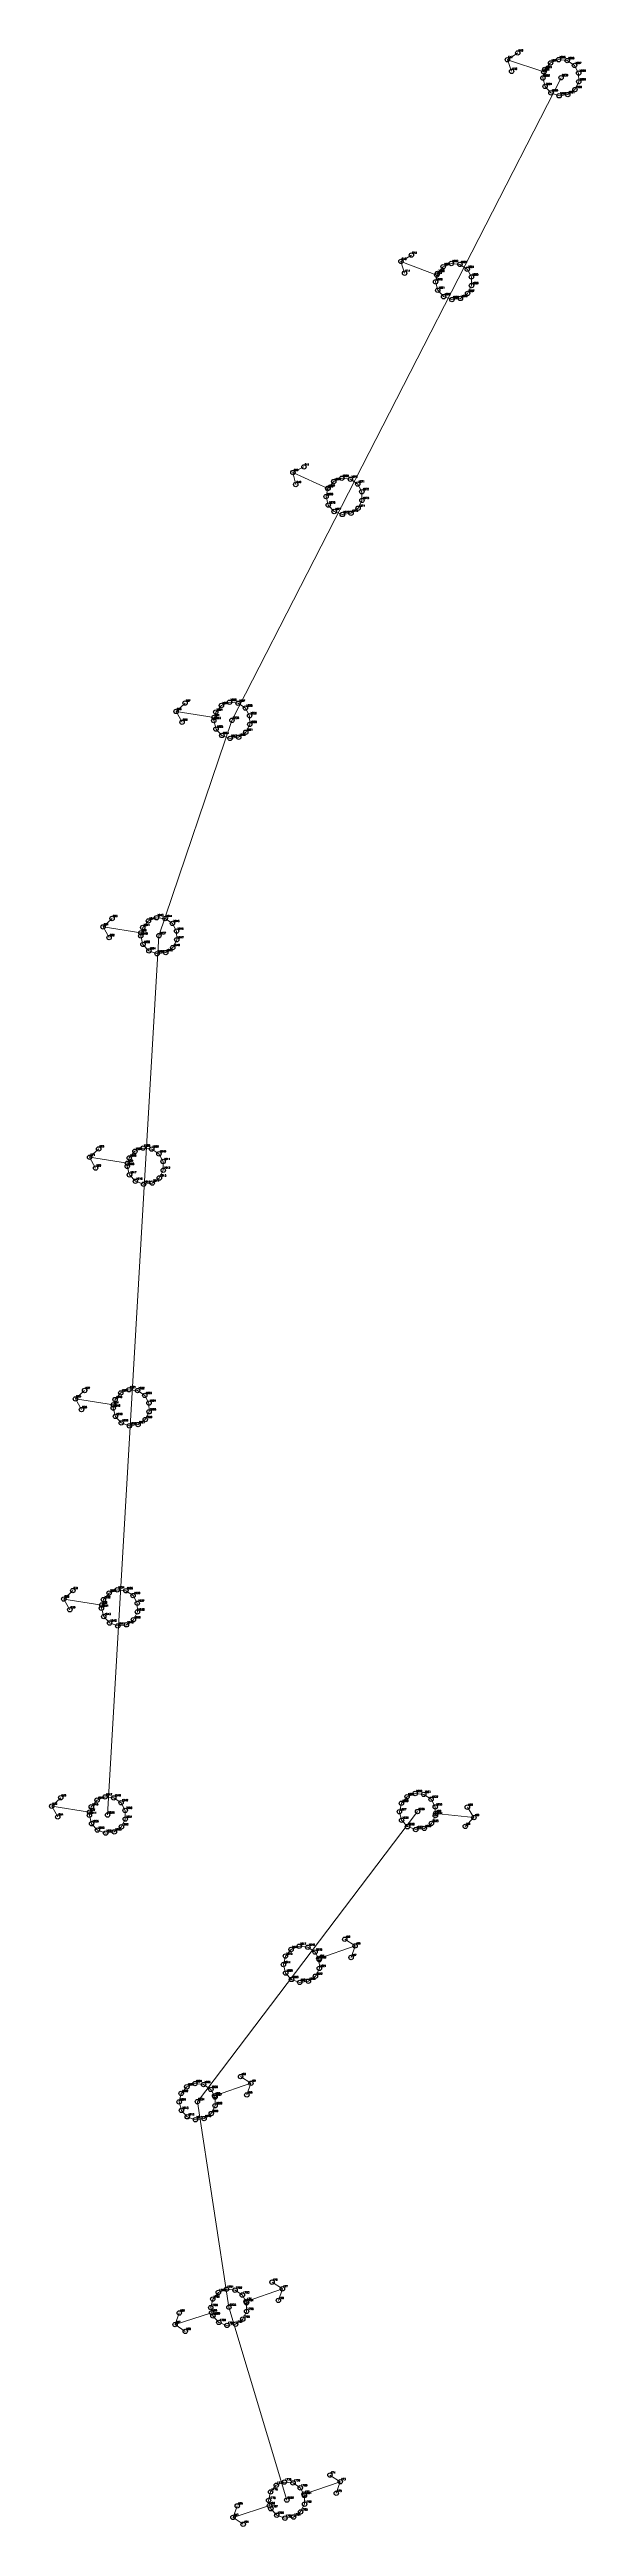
# Model space of a CAD drawing. Extents: x 1391501 to 1398271, y 354915 to 360782.
# Drawn here: x 1393064.1 to 1393155.9, y 357525.1 to 357949.3 of the extents above; entities that cross this region are included whole.
import ezdxf

# ---------------------------------------------------------------- set-up
doc = ezdxf.new("R2010")
doc.units = 0
doc.header["$PDMODE"] = 33
doc.header["$PDSIZE"] = 0.75
doc.layers.add('12 - ценные элементы визуального восприятия территории', color=7, linetype='Continuous')
doc.styles.get("Standard").update_dxf_attribs({"font": 'simplex.shx'})

msp = doc.modelspace()

# ---------------------------------------------------------------- linework, layer by layer
for p in [(1393148.62, 357944.4), (1393148.95, 357945.85), (1393149.93, 357946.98), (1393151.31, 357947.54), (1393152.8, 357947.38), (1393154.04, 357946.55), (1393154.75, 357945.24), (1393149, 357942.96), (1393150, 357941.86), (1393151.41, 357941.35), (1393152.89, 357941.55), (1393154.1, 357942.42), (1393154.77, 357943.75), (1393130.57, 357910.94), (1393131.54, 357912.08), (1393132.93, 357912.63), (1393134.41, 357912.47), (1393135.66, 357911.64), (1393130.24, 357909.49), (1393130.62, 357908.05), (1393131.62, 357906.95), (1393133.03, 357906.44), (1393134.5, 357906.64), (1393135.72, 357907.51), (1393136.37, 357910.33), (1393136.39, 357908.84), (1393111.48, 357872.7), (1393111.81, 357874.16), (1393112.79, 357875.29), (1393114.17, 357875.84), (1393115.66, 357875.68), (1393116.9, 357874.85), (1393117.61, 357873.54), (1393111.86, 357871.26), (1393112.87, 357870.16), (1393114.27, 357869.65), (1393115.75, 357869.85), (1393116.96, 357870.72), (1393117.63, 357872.05), (1393092.25, 357834.34), (1393092.58, 357835.8), (1393093.55, 357836.93), (1393094.94, 357837.48), (1393096.42, 357837.32), (1393097.67, 357836.49), (1393098.38, 357835.18), (1393092.63, 357832.9), (1393093.63, 357831.8), (1393095.04, 357831.29), (1393096.51, 357831.49), (1393097.73, 357832.36), (1393098.4, 357833.69), (1393082.44, 357800.59), (1393083.92, 357800.44), (1393079.74, 357797.46), (1393080.08, 357798.91), (1393080.12, 357796.01), (1393081.05, 357800.04), (1393085.16, 357799.61), (1393085.87, 357798.3), (1393085.9, 357796.81), (1393081.13, 357794.91), (1393082.53, 357794.41), (1393084.01, 357794.61), (1393085.22, 357795.47), (1393077.43, 357758), (1393077.77, 357759.45), (1393078.74, 357760.58), (1393080.13, 357761.13), (1393081.61, 357760.97), (1393082.85, 357760.15), (1393083.57, 357758.84), (1393077.81, 357756.55), (1393078.82, 357755.45), (1393080.22, 357754.94), (1393081.7, 357755.15), (1393082.92, 357756.01), (1393083.59, 357757.34), (1393077.71, 357719.75), (1393079.19, 357719.6), (1393075.02, 357716.62), (1393075.35, 357718.07), (1393076.32, 357719.2), (1393080.43, 357718.77), (1393081.15, 357717.46), (1393081.17, 357715.97), (1393075.4, 357715.18), (1393076.4, 357714.07), (1393077.8, 357713.57), (1393079.28, 357713.77), (1393080.5, 357714.64), (1393073.01, 357682.34), (1393073.35, 357683.8), (1393074.32, 357684.93), (1393075.71, 357685.48), (1393077.19, 357685.32), (1393078.43, 357684.49), (1393079.14, 357683.18), (1393079.17, 357681.69), (1393073.39, 357680.9), (1393074.4, 357679.8), (1393075.8, 357679.29), (1393077.28, 357679.49), (1393078.49, 357680.36), (1393071.27, 357648.32), (1393072.25, 357649.46), (1393073.63, 357650.01), (1393075.12, 357649.85), (1393076.36, 357649.02), (1393077.07, 357647.71), (1393124.05, 357647.47), (1393124.38, 357648.92), (1393125.35, 357650.05), (1393126.74, 357650.6), (1393128.22, 357650.45), (1393129.46, 357649.62), (1393130.18, 357648.31), (1393070.94, 357646.87), (1393071.32, 357645.43), (1393072.32, 357644.33), (1393073.73, 357643.82), (1393075.21, 357644.02), (1393076.42, 357644.89), (1393077.09, 357646.22), (1393124.42, 357646.02), (1393125.43, 357644.92), (1393126.83, 357644.41), (1393128.31, 357644.62), (1393129.53, 357645.48), (1393130.2, 357646.81), (1393104.51, 357622.75), (1393105.49, 357623.88), (1393106.87, 357624.43), (1393108.36, 357624.27), (1393109.6, 357623.45), (1393110.31, 357622.14), (1393104.18, 357621.3), (1393104.56, 357619.85), (1393105.56, 357618.75), (1393106.97, 357618.24), (1393108.45, 357618.45), (1393109.66, 357619.31), (1393110.33, 357620.64), (1393089.02, 357600.91), (1393086.32, 357597.77), (1393086.66, 357599.23), (1393087.63, 357600.36), (1393090.5, 357600.75), (1393091.74, 357599.92), (1393092.46, 357598.61), (1393092.48, 357597.12), (1393086.7, 357596.33), (1393087.71, 357595.23), (1393089.11, 357594.72), (1393090.59, 357594.92), (1393091.81, 357595.79), (1393092.06, 357564.02), (1393093.03, 357565.15), (1393094.41, 357565.7), (1393095.9, 357565.54), (1393097.14, 357564.71), (1393097.85, 357563.4), (1393091.72, 357562.56), (1393092.1, 357561.12), (1393093.11, 357560.02), (1393094.51, 357559.51), (1393095.99, 357559.72), (1393097.2, 357560.58), (1393097.87, 357561.91), (1393101.64, 357529.54), (1393101.98, 357530.99), (1393102.95, 357532.12), (1393104.34, 357532.68), (1393105.82, 357532.52), (1393107.06, 357531.69), (1393107.77, 357530.38), (1393107.8, 357528.89), (1393102.02, 357528.1), (1393103.03, 357527), (1393104.43, 357526.49), (1393105.91, 357526.69), (1393107.12, 357527.56)]:
    msp.add_point(p)
at = {"layer": '12 - ценные элементы визуального восприятия территории', "color": 7, "lineweight": 20}
for points in [[(1393142.55, 357947.53), (1393144.31, 357948.69)], [(1393142.55, 357947.53), (1393144.31, 357948.69)], [(1393148.78, 357945.44), (1393142.55, 357947.53)], [(1393142.55, 357947.53), (1393143.26, 357945.54)], [(1393148.78, 357945.44), (1393142.55, 357947.53)], [(1393142.55, 357947.53), (1393143.26, 357945.54)], [(1393074.06, 357646.92), (1393082.86, 357797.51), (1393095.36, 357834.39), (1393151.74, 357944.45)], [(1393074.06, 357646.92), (1393082.86, 357797.51), (1393095.36, 357834.39), (1393151.74, 357944.45)], [(1393124.3, 357912.98), (1393126.1, 357914.07)], [(1393124.3, 357912.98), (1393126.1, 357914.07)], [(1393130.44, 357910.65), (1393124.3, 357912.98)], [(1393124.3, 357912.98), (1393124.93, 357910.97)], [(1393130.44, 357910.65), (1393124.3, 357912.98)], [(1393124.3, 357912.98), (1393124.93, 357910.97)], [(1393105.81, 357876.83), (1393107.69, 357877.79)], [(1393105.81, 357876.83), (1393107.69, 357877.79)], [(1393111.77, 357874.07), (1393105.81, 357876.83)], [(1393105.81, 357876.83), (1393106.29, 357874.78)], [(1393111.77, 357874.07), (1393105.81, 357876.83)], [(1393105.81, 357876.83), (1393106.29, 357874.78)], [(1393085.8, 357835.91), (1393087.34, 357837.34)], [(1393085.8, 357835.91), (1393087.34, 357837.34)], [(1393092.29, 357834.88), (1393085.8, 357835.91)], [(1393085.8, 357835.91), (1393086.82, 357834.07)], [(1393092.29, 357834.88), (1393085.8, 357835.91)], [(1393085.8, 357835.91), (1393086.82, 357834.07)], [(1393073.29, 357799.02), (1393074.83, 357800.45)], [(1393073.29, 357799.02), (1393074.83, 357800.45)], [(1393079.78, 357798), (1393073.29, 357799.02)], [(1393073.29, 357799.02), (1393074.32, 357797.18)], [(1393079.78, 357798), (1393073.29, 357799.02)], [(1393073.29, 357799.02), (1393074.32, 357797.18)], [(1393070.98, 357759.56), (1393072.53, 357760.99)], [(1393070.98, 357759.56), (1393072.53, 357760.99)], [(1393077.47, 357758.54), (1393070.98, 357759.56)], [(1393070.98, 357759.56), (1393072.01, 357757.72)], [(1393077.47, 357758.54), (1393070.98, 357759.56)], [(1393070.98, 357759.56), (1393072.01, 357757.72)], [(1393068.56, 357718.18), (1393070.11, 357719.62)], [(1393068.56, 357718.18), (1393070.11, 357719.62)], [(1393075.06, 357717.16), (1393068.56, 357718.18)], [(1393068.56, 357718.18), (1393069.59, 357716.34)], [(1393075.06, 357717.16), (1393068.56, 357718.18)], [(1393068.56, 357718.18), (1393069.59, 357716.34)], [(1393066.56, 357683.9), (1393068.1, 357685.34)], [(1393066.56, 357683.9), (1393068.1, 357685.34)], [(1393073.05, 357682.88), (1393066.56, 357683.9)], [(1393066.56, 357683.9), (1393067.59, 357682.07)], [(1393073.05, 357682.88), (1393066.56, 357683.9)], [(1393066.56, 357683.9), (1393067.59, 357682.07)], [(1393064.49, 357648.43), (1393066.03, 357649.87)], [(1393064.49, 357648.43), (1393066.03, 357649.87)], [(1393070.98, 357647.41), (1393064.49, 357648.43)], [(1393064.49, 357648.43), (1393065.52, 357646.59)], [(1393070.98, 357647.41), (1393064.49, 357648.43)], [(1393064.49, 357648.43), (1393065.52, 357646.59)], [(1393136.79, 357646.47), (1393135.68, 357648.26)], [(1393136.79, 357646.47), (1393135.68, 357648.26)], [(1393104.76, 357529.59), (1393094.84, 357562.61), (1393089.44, 357597.82), (1393127.16, 357647.51)], [(1393104.76, 357529.59), (1393094.84, 357562.61), (1393089.44, 357597.82), (1393127.16, 357647.51)], [(1393130.26, 357647.17), (1393136.79, 357646.47)], [(1393130.26, 357647.17), (1393136.79, 357646.47)], [(1393136.79, 357646.47), (1393135.32, 357644.96)], [(1393136.79, 357646.47), (1393135.32, 357644.96)], [(1393110.24, 357622.35), (1393116.46, 357624.5)], [(1393110.24, 357622.35), (1393116.46, 357624.5)], [(1393116.46, 357624.5), (1393114.68, 357625.64)], [(1393116.46, 357624.5), (1393114.68, 357625.64)], [(1393116.46, 357624.5), (1393115.77, 357622.51)], [(1393116.46, 357624.5), (1393115.77, 357622.51)], [(1393098.6, 357600.98), (1393096.83, 357602.12)], [(1393098.6, 357600.98), (1393096.83, 357602.12)], [(1393092.39, 357598.83), (1393098.6, 357600.98)], [(1393092.39, 357598.83), (1393098.6, 357600.98)], [(1393098.6, 357600.98), (1393097.91, 357598.98)], [(1393098.6, 357600.98), (1393097.91, 357598.98)], [(1393097.79, 357563.62), (1393104, 357565.77)], [(1393097.79, 357563.62), (1393104, 357565.77)], [(1393104, 357565.77), (1393102.23, 357566.91)], [(1393104, 357565.77), (1393102.23, 357566.91)], [(1393104, 357565.77), (1393103.31, 357563.78)], [(1393104, 357565.77), (1393103.31, 357563.78)], [(1393091.87, 357561.67), (1393085.61, 357559.65)], [(1393091.87, 357561.67), (1393085.61, 357559.65)], [(1393085.61, 357559.65), (1393086.34, 357561.63)], [(1393085.61, 357559.65), (1393086.34, 357561.63)], [(1393085.61, 357559.65), (1393087.36, 357558.47)], [(1393085.61, 357559.65), (1393087.36, 357558.47)], [(1393113.92, 357532.74), (1393112.15, 357533.88)], [(1393113.92, 357532.74), (1393112.15, 357533.88)], [(1393107.71, 357530.6), (1393113.92, 357532.74)], [(1393107.71, 357530.6), (1393113.92, 357532.74)], [(1393113.92, 357532.74), (1393113.23, 357530.75)], [(1393113.92, 357532.74), (1393113.23, 357530.75)], [(1393101.79, 357528.64), (1393095.54, 357526.62)], [(1393101.79, 357528.64), (1393095.54, 357526.62)], [(1393095.54, 357526.62), (1393096.27, 357528.6)], [(1393095.54, 357526.62), (1393096.27, 357528.6)], [(1393095.54, 357526.62), (1393097.28, 357525.45)], [(1393095.54, 357526.62), (1393097.28, 357525.45)]]:
    msp.add_lwpolyline(points, dxfattribs=at)
for points in [[(1393148.62, 357944.4), (1393148.95, 357945.85), (1393149.93, 357946.98), (1393151.31, 357947.54), (1393152.8, 357947.38), (1393154.04, 357946.55), (1393154.75, 357945.24), (1393154.77, 357943.75), (1393154.1, 357942.42), (1393152.89, 357941.55), (1393151.41, 357941.35), (1393150, 357941.86), (1393149, 357942.96), (1393148.62, 357944.4)], [(1393148.62, 357944.4), (1393148.95, 357945.85), (1393149.93, 357946.98), (1393151.31, 357947.54), (1393152.8, 357947.38), (1393154.04, 357946.55), (1393154.75, 357945.24), (1393154.77, 357943.75), (1393154.1, 357942.42), (1393152.89, 357941.55), (1393151.41, 357941.35), (1393150, 357941.86), (1393149, 357942.96), (1393148.62, 357944.4)], [(1393130.24, 357909.49), (1393130.57, 357910.94), (1393131.54, 357912.08), (1393132.93, 357912.63), (1393134.41, 357912.47), (1393135.66, 357911.64), (1393136.37, 357910.33), (1393136.39, 357908.84), (1393135.72, 357907.51), (1393134.5, 357906.64), (1393133.03, 357906.44), (1393131.62, 357906.95), (1393130.62, 357908.05), (1393130.24, 357909.49)], [(1393130.24, 357909.49), (1393130.57, 357910.94), (1393131.54, 357912.08), (1393132.93, 357912.63), (1393134.41, 357912.47), (1393135.66, 357911.64), (1393136.37, 357910.33), (1393136.39, 357908.84), (1393135.72, 357907.51), (1393134.5, 357906.64), (1393133.03, 357906.44), (1393131.62, 357906.95), (1393130.62, 357908.05), (1393130.24, 357909.49)], [(1393111.48, 357872.7), (1393111.81, 357874.16), (1393112.79, 357875.29), (1393114.17, 357875.84), (1393115.66, 357875.68), (1393116.9, 357874.85), (1393117.61, 357873.54), (1393117.63, 357872.05), (1393116.96, 357870.72), (1393115.75, 357869.85), (1393114.27, 357869.65), (1393112.87, 357870.16), (1393111.86, 357871.26), (1393111.48, 357872.7)], [(1393111.48, 357872.7), (1393111.81, 357874.16), (1393112.79, 357875.29), (1393114.17, 357875.84), (1393115.66, 357875.68), (1393116.9, 357874.85), (1393117.61, 357873.54), (1393117.63, 357872.05), (1393116.96, 357870.72), (1393115.75, 357869.85), (1393114.27, 357869.65), (1393112.87, 357870.16), (1393111.86, 357871.26), (1393111.48, 357872.7)], [(1393092.25, 357834.34), (1393092.58, 357835.8), (1393093.55, 357836.93), (1393094.94, 357837.48), (1393096.42, 357837.32), (1393097.67, 357836.49), (1393098.38, 357835.18), (1393098.4, 357833.69), (1393097.73, 357832.36), (1393096.51, 357831.49), (1393095.04, 357831.29), (1393093.63, 357831.8), (1393092.63, 357832.9), (1393092.25, 357834.34)], [(1393092.25, 357834.34), (1393092.58, 357835.8), (1393093.55, 357836.93), (1393094.94, 357837.48), (1393096.42, 357837.32), (1393097.67, 357836.49), (1393098.38, 357835.18), (1393098.4, 357833.69), (1393097.73, 357832.36), (1393096.51, 357831.49), (1393095.04, 357831.29), (1393093.63, 357831.8), (1393092.63, 357832.9), (1393092.25, 357834.34)], [(1393079.74, 357797.46), (1393080.08, 357798.91), (1393081.05, 357800.04), (1393082.44, 357800.59), (1393083.92, 357800.44), (1393085.16, 357799.61), (1393085.87, 357798.3), (1393085.9, 357796.81), (1393085.22, 357795.47), (1393084.01, 357794.61), (1393082.53, 357794.41), (1393081.13, 357794.91), (1393080.12, 357796.01), (1393079.74, 357797.46)], [(1393079.74, 357797.46), (1393080.08, 357798.91), (1393081.05, 357800.04), (1393082.44, 357800.59), (1393083.92, 357800.44), (1393085.16, 357799.61), (1393085.87, 357798.3), (1393085.9, 357796.81), (1393085.22, 357795.47), (1393084.01, 357794.61), (1393082.53, 357794.41), (1393081.13, 357794.91), (1393080.12, 357796.01), (1393079.74, 357797.46)], [(1393077.43, 357758), (1393077.77, 357759.45), (1393078.74, 357760.58), (1393080.13, 357761.13), (1393081.61, 357760.97), (1393082.85, 357760.15), (1393083.57, 357758.84), (1393083.59, 357757.34), (1393082.92, 357756.01), (1393081.7, 357755.15), (1393080.22, 357754.94), (1393078.82, 357755.45), (1393077.81, 357756.55), (1393077.43, 357758)], [(1393077.43, 357758), (1393077.77, 357759.45), (1393078.74, 357760.58), (1393080.13, 357761.13), (1393081.61, 357760.97), (1393082.85, 357760.15), (1393083.57, 357758.84), (1393083.59, 357757.34), (1393082.92, 357756.01), (1393081.7, 357755.15), (1393080.22, 357754.94), (1393078.82, 357755.45), (1393077.81, 357756.55), (1393077.43, 357758)], [(1393075.02, 357716.62), (1393075.35, 357718.07), (1393076.32, 357719.2), (1393077.71, 357719.75), (1393079.19, 357719.6), (1393080.43, 357718.77), (1393081.15, 357717.46), (1393081.17, 357715.97), (1393080.5, 357714.64), (1393079.28, 357713.77), (1393077.8, 357713.57), (1393076.4, 357714.07), (1393075.4, 357715.18), (1393075.02, 357716.62)], [(1393075.02, 357716.62), (1393075.35, 357718.07), (1393076.32, 357719.2), (1393077.71, 357719.75), (1393079.19, 357719.6), (1393080.43, 357718.77), (1393081.15, 357717.46), (1393081.17, 357715.97), (1393080.5, 357714.64), (1393079.28, 357713.77), (1393077.8, 357713.57), (1393076.4, 357714.07), (1393075.4, 357715.18), (1393075.02, 357716.62)], [(1393073.01, 357682.34), (1393073.35, 357683.8), (1393074.32, 357684.93), (1393075.71, 357685.48), (1393077.19, 357685.32), (1393078.43, 357684.49), (1393079.14, 357683.18), (1393079.17, 357681.69), (1393078.49, 357680.36), (1393077.28, 357679.49), (1393075.8, 357679.29), (1393074.4, 357679.8), (1393073.39, 357680.9), (1393073.01, 357682.34)], [(1393073.01, 357682.34), (1393073.35, 357683.8), (1393074.32, 357684.93), (1393075.71, 357685.48), (1393077.19, 357685.32), (1393078.43, 357684.49), (1393079.14, 357683.18), (1393079.17, 357681.69), (1393078.49, 357680.36), (1393077.28, 357679.49), (1393075.8, 357679.29), (1393074.4, 357679.8), (1393073.39, 357680.9), (1393073.01, 357682.34)], [(1393070.94, 357646.87), (1393071.27, 357648.32), (1393072.25, 357649.46), (1393073.63, 357650.01), (1393075.12, 357649.85), (1393076.36, 357649.02), (1393077.07, 357647.71), (1393077.09, 357646.22), (1393076.42, 357644.89), (1393075.21, 357644.02), (1393073.73, 357643.82), (1393072.32, 357644.33), (1393071.32, 357645.43), (1393070.94, 357646.87)], [(1393070.94, 357646.87), (1393071.27, 357648.32), (1393072.25, 357649.46), (1393073.63, 357650.01), (1393075.12, 357649.85), (1393076.36, 357649.02), (1393077.07, 357647.71), (1393077.09, 357646.22), (1393076.42, 357644.89), (1393075.21, 357644.02), (1393073.73, 357643.82), (1393072.32, 357644.33), (1393071.32, 357645.43), (1393070.94, 357646.87)], [(1393124.05, 357647.47), (1393124.38, 357648.92), (1393125.35, 357650.05), (1393126.74, 357650.6), (1393128.22, 357650.45), (1393129.46, 357649.62), (1393130.18, 357648.31), (1393130.2, 357646.81), (1393129.53, 357645.48), (1393128.31, 357644.62), (1393126.83, 357644.41), (1393125.43, 357644.92), (1393124.42, 357646.02), (1393124.05, 357647.47)], [(1393124.05, 357647.47), (1393124.38, 357648.92), (1393125.35, 357650.05), (1393126.74, 357650.6), (1393128.22, 357650.45), (1393129.46, 357649.62), (1393130.18, 357648.31), (1393130.2, 357646.81), (1393129.53, 357645.48), (1393128.31, 357644.62), (1393126.83, 357644.41), (1393125.43, 357644.92), (1393124.42, 357646.02), (1393124.05, 357647.47)], [(1393104.18, 357621.3), (1393104.51, 357622.75), (1393105.49, 357623.88), (1393106.87, 357624.43), (1393108.36, 357624.27), (1393109.6, 357623.45), (1393110.31, 357622.14), (1393110.33, 357620.64), (1393109.66, 357619.31), (1393108.45, 357618.45), (1393106.97, 357618.24), (1393105.56, 357618.75), (1393104.56, 357619.85), (1393104.18, 357621.3)], [(1393104.18, 357621.3), (1393104.51, 357622.75), (1393105.49, 357623.88), (1393106.87, 357624.43), (1393108.36, 357624.27), (1393109.6, 357623.45), (1393110.31, 357622.14), (1393110.33, 357620.64), (1393109.66, 357619.31), (1393108.45, 357618.45), (1393106.97, 357618.24), (1393105.56, 357618.75), (1393104.56, 357619.85), (1393104.18, 357621.3)], [(1393086.32, 357597.77), (1393086.66, 357599.23), (1393087.63, 357600.36), (1393089.02, 357600.91), (1393090.5, 357600.75), (1393091.74, 357599.92), (1393092.46, 357598.61), (1393092.48, 357597.12), (1393091.81, 357595.79), (1393090.59, 357594.92), (1393089.11, 357594.72), (1393087.71, 357595.23), (1393086.7, 357596.33), (1393086.32, 357597.77)], [(1393086.32, 357597.77), (1393086.66, 357599.23), (1393087.63, 357600.36), (1393089.02, 357600.91), (1393090.5, 357600.75), (1393091.74, 357599.92), (1393092.46, 357598.61), (1393092.48, 357597.12), (1393091.81, 357595.79), (1393090.59, 357594.92), (1393089.11, 357594.72), (1393087.71, 357595.23), (1393086.7, 357596.33), (1393086.32, 357597.77)], [(1393091.72, 357562.56), (1393092.06, 357564.02), (1393093.03, 357565.15), (1393094.41, 357565.7), (1393095.9, 357565.54), (1393097.14, 357564.71), (1393097.85, 357563.4), (1393097.87, 357561.91), (1393097.2, 357560.58), (1393095.99, 357559.72), (1393094.51, 357559.51), (1393093.11, 357560.02), (1393092.1, 357561.12), (1393091.72, 357562.56)], [(1393091.72, 357562.56), (1393092.06, 357564.02), (1393093.03, 357565.15), (1393094.41, 357565.7), (1393095.9, 357565.54), (1393097.14, 357564.71), (1393097.85, 357563.4), (1393097.87, 357561.91), (1393097.2, 357560.58), (1393095.99, 357559.72), (1393094.51, 357559.51), (1393093.11, 357560.02), (1393092.1, 357561.12), (1393091.72, 357562.56)], [(1393091.72, 357562.56), (1393092.06, 357564.02), (1393093.03, 357565.15), (1393094.41, 357565.7), (1393095.9, 357565.54), (1393097.14, 357564.71), (1393097.85, 357563.4), (1393097.87, 357561.91), (1393097.2, 357560.58), (1393095.99, 357559.72), (1393094.51, 357559.51), (1393093.11, 357560.02), (1393092.1, 357561.12), (1393091.72, 357562.56)], [(1393091.72, 357562.56), (1393092.06, 357564.02), (1393093.03, 357565.15), (1393094.41, 357565.7), (1393095.9, 357565.54), (1393097.14, 357564.71), (1393097.85, 357563.4), (1393097.87, 357561.91), (1393097.2, 357560.58), (1393095.99, 357559.72), (1393094.51, 357559.51), (1393093.11, 357560.02), (1393092.1, 357561.12), (1393091.72, 357562.56)], [(1393101.64, 357529.54), (1393101.98, 357530.99), (1393102.95, 357532.12), (1393104.34, 357532.68), (1393105.82, 357532.52), (1393107.06, 357531.69), (1393107.77, 357530.38), (1393107.8, 357528.89), (1393107.12, 357527.56), (1393105.91, 357526.69), (1393104.43, 357526.49), (1393103.03, 357527), (1393102.02, 357528.1), (1393101.64, 357529.54)], [(1393101.64, 357529.54), (1393101.98, 357530.99), (1393102.95, 357532.12), (1393104.34, 357532.68), (1393105.82, 357532.52), (1393107.06, 357531.69), (1393107.77, 357530.38), (1393107.8, 357528.89), (1393107.12, 357527.56), (1393105.91, 357526.69), (1393104.43, 357526.49), (1393103.03, 357527), (1393102.02, 357528.1), (1393101.64, 357529.54)], [(1393101.64, 357529.54), (1393101.98, 357530.99), (1393102.95, 357532.12), (1393104.34, 357532.68), (1393105.82, 357532.52), (1393107.06, 357531.69), (1393107.77, 357530.38), (1393107.8, 357528.89), (1393107.12, 357527.56), (1393105.91, 357526.69), (1393104.43, 357526.49), (1393103.03, 357527), (1393102.02, 357528.1), (1393101.64, 357529.54)], [(1393101.64, 357529.54), (1393101.98, 357530.99), (1393102.95, 357532.12), (1393104.34, 357532.68), (1393105.82, 357532.52), (1393107.06, 357531.69), (1393107.77, 357530.38), (1393107.8, 357528.89), (1393107.12, 357527.56), (1393105.91, 357526.69), (1393104.43, 357526.49), (1393103.03, 357527), (1393102.02, 357528.1), (1393101.64, 357529.54)]]:
    msp.add_lwpolyline(points, close=True, dxfattribs=at)
at = {"layer": '12 - ценные элементы визуального восприятия территории'}
for p in [(1393144.31, 357948.69), (1393142.55, 357947.53), (1393143.26, 357945.54), (1393148.78, 357945.44), (1393151.74, 357944.45), (1393124.3, 357912.98), (1393124.93, 357910.97), (1393126.1, 357914.07), (1393130.44, 357910.65), (1393105.81, 357876.83), (1393107.69, 357877.79), (1393106.29, 357874.78), (1393111.77, 357874.07), (1393085.8, 357835.91), (1393087.34, 357837.34), (1393092.29, 357834.88), (1393095.36, 357834.39), (1393086.82, 357834.07), (1393074.83, 357800.45), (1393073.29, 357799.02), (1393074.32, 357797.18), (1393079.78, 357798), (1393082.86, 357797.51), (1393070.98, 357759.56), (1393072.53, 357760.99), (1393077.47, 357758.54), (1393072.01, 357757.72), (1393070.11, 357719.62), (1393068.56, 357718.18), (1393069.59, 357716.34), (1393075.06, 357717.16), (1393066.56, 357683.9), (1393067.59, 357682.07), (1393068.1, 357685.34), (1393073.05, 357682.88), (1393064.49, 357648.43), (1393066.03, 357649.87), (1393127.16, 357647.51), (1393135.68, 357648.26), (1393065.52, 357646.59), (1393070.98, 357647.41), (1393074.06, 357646.92), (1393130.26, 357647.17), (1393135.32, 357644.96), (1393136.79, 357646.47), (1393110.24, 357622.35), (1393114.68, 357625.64), (1393115.77, 357622.51), (1393116.46, 357624.5), (1393096.83, 357602.12), (1393098.6, 357600.98), (1393089.44, 357597.82), (1393092.39, 357598.83), (1393097.91, 357598.98), (1393102.23, 357566.91), (1393094.84, 357562.61), (1393097.79, 357563.62), (1393103.31, 357563.78), (1393104, 357565.77), (1393085.61, 357559.65), (1393086.34, 357561.63), (1393087.36, 357558.47), (1393091.87, 357561.67), (1393112.15, 357533.88), (1393104.76, 357529.59), (1393107.71, 357530.6), (1393113.23, 357530.75), (1393113.92, 357532.74), (1393095.54, 357526.62), (1393096.27, 357528.6), (1393097.28, 357525.45), (1393101.79, 357528.64)]:
    msp.add_point(p, dxfattribs=at)

# ---------------------------------------------------------------- texts
at = {"color": 7}
for s, p in [('1892', (1393148.75, 357944.67)), ('1893', (1393149.08, 357946.13)), ('1894', (1393150.06, 357947.26)), ('1895', (1393151.44, 357947.81)), ('1896', (1393152.93, 357947.65)), ('1897', (1393154.17, 357946.82)), ('1898', (1393154.88, 357945.51)), ('1904', (1393149.13, 357943.23)), ('1903', (1393150.13, 357942.13)), ('1902', (1393151.54, 357941.62)), ('1901', (1393153.01, 357941.82)), ('1900', (1393154.23, 357942.69)), ('1899', (1393154.9, 357944.02)), ('1880', (1393130.7, 357911.22)), ('1881', (1393131.67, 357912.35)), ('1882', (1393133.06, 357912.9)), ('1883', (1393134.54, 357912.74)), ('1884', (1393135.78, 357911.91)), ('1885', (1393136.5, 357910.6)), ('1879', (1393130.37, 357909.76)), ('1891', (1393130.75, 357908.32)), ('1890', (1393131.75, 357907.22)), ('1889', (1393133.16, 357906.71)), ('1888', (1393134.63, 357906.91)), ('1887', (1393135.85, 357907.78)), ('1886', (1393136.52, 357909.11)), ('1866', (1393111.61, 357872.98)), ('1867', (1393111.94, 357874.43)), ('1868', (1393112.92, 357875.56)), ('1869', (1393114.3, 357876.11)), ('1870', (1393115.79, 357875.96)), ('1871', (1393117.03, 357875.13)), ('1872', (1393117.74, 357873.82)), ('1873', (1393117.76, 357872.32)), ('1878', (1393111.99, 357871.53)), ('1877', (1393112.99, 357870.43)), ('1876', (1393114.4, 357869.92)), ('1875', (1393115.88, 357870.13)), ('1874', (1393117.09, 357870.99)), ('1853', (1393092.38, 357834.62)), ('1854', (1393092.71, 357836.07)), ('1855', (1393093.68, 357837.2)), ('1856', (1393095.07, 357837.75)), ('1857', (1393096.55, 357837.6)), ('1858', (1393097.79, 357836.77)), ('1859', (1393098.51, 357835.46)), ('1865', (1393092.76, 357833.17)), ('1864', (1393093.76, 357832.07)), ('1863', (1393095.17, 357831.57)), ('1862', (1393096.64, 357831.77)), ('1861', (1393097.86, 357832.63)), ('1860', (1393098.53, 357833.97)), ('1842', (1393081.18, 357800.32)), ('1843', (1393082.56, 357800.87)), ('1844', (1393084.05, 357800.71)), ('1840', (1393079.87, 357797.73)), ('1841', (1393080.21, 357799.19)), ('1852', (1393080.25, 357796.29)), ('1845', (1393085.29, 357799.88)), ('1846', (1393086, 357798.57)), ('1847', (1393086.02, 357797.08)), ('1851', (1393081.26, 357795.19)), ('1850', (1393082.66, 357794.68)), ('1849', (1393084.14, 357794.88)), ('1848', (1393085.35, 357795.75)), ('1905', (1393077.56, 357758.27)), ('1906', (1393077.9, 357759.72)), ('1907', (1393078.87, 357760.86)), ('1908', (1393080.26, 357761.41)), ('1909', (1393081.74, 357761.25)), ('1910', (1393082.98, 357760.42)), ('1911', (1393083.7, 357759.11)), ('1917', (1393077.94, 357756.83)), ('1916', (1393078.95, 357755.73)), ('1915', (1393080.35, 357755.22)), ('1914', (1393081.83, 357755.42)), ('1913', (1393083.04, 357756.29)), ('1912', (1393083.72, 357757.62)), ('1921', (1393077.84, 357720.03)), ('1922', (1393079.32, 357719.87)), ('1918', (1393075.15, 357716.89)), ('1919', (1393075.48, 357718.35)), ('1930', (1393075.52, 357715.45)), ('1920', (1393076.45, 357719.48)), ('1923', (1393080.56, 357719.04)), ('1924', (1393081.28, 357717.73)), ('1925', (1393081.3, 357716.24)), ('1929', (1393076.53, 357714.35)), ('1928', (1393077.93, 357713.84)), ('1927', (1393079.41, 357714.04)), ('1926', (1393080.63, 357714.91)), ('1934', (1393075.84, 357685.75)), ('1931', (1393073.14, 357682.62)), ('1932', (1393073.48, 357684.07)), ('1933', (1393074.45, 357685.2)), ('1935', (1393077.32, 357685.6)), ('1936', (1393078.56, 357684.77)), ('1937', (1393079.27, 357683.46)), ('1938', (1393079.3, 357681.96)), ('1943', (1393073.52, 357681.17)), ('1942', (1393074.53, 357680.07)), ('1941', (1393075.93, 357679.56)), ('1940', (1393077.41, 357679.77)), ('1939', (1393078.62, 357680.63)), ('1945', (1393071.4, 357648.6)), ('1946', (1393072.38, 357649.73)), ('1947', (1393073.76, 357650.28)), ('1948', (1393075.25, 357650.12)), ('1949', (1393076.49, 357649.3)), ('1950', (1393077.2, 357647.99)), ('1827', (1393124.17, 357647.74)), ('1828', (1393124.51, 357649.19)), ('1829', (1393125.48, 357650.33)), ('1830', (1393126.87, 357650.88)), ('1831', (1393128.35, 357650.72)), ('1832', (1393129.59, 357649.89)), ('1833', (1393130.31, 357648.58)), ('1944', (1393071.07, 357647.15)), ('1956', (1393071.45, 357645.7)), ('1955', (1393072.45, 357644.6)), ('1954', (1393073.86, 357644.09)), ('1953', (1393075.33, 357644.3)), ('1952', (1393076.55, 357645.16)), ('1951', (1393077.22, 357646.49)), ('1839', (1393124.55, 357646.3)), ('1838', (1393125.56, 357645.2)), ('1837', (1393126.96, 357644.69)), ('1836', (1393128.44, 357644.89)), ('1835', (1393129.66, 357645.76)), ('1834', (1393130.33, 357647.09)), ('1815', (1393104.64, 357623.02)), ('1816', (1393105.62, 357624.16)), ('1817', (1393107, 357624.71)), ('1818', (1393108.49, 357624.55)), ('1819', (1393109.73, 357623.72)), ('1820', (1393110.44, 357622.41)), ('1814', (1393104.31, 357621.57)), ('1826', (1393104.69, 357620.13)), ('1825', (1393105.69, 357619.03)), ('1824', (1393107.1, 357618.52)), ('1823', (1393108.57, 357618.72)), ('1822', (1393109.79, 357619.59)), ('1821', (1393110.46, 357620.92)), ('1804', (1393089.15, 357601.18)), ('1805', (1393090.63, 357601.03)), ('1801', (1393086.45, 357598.05)), ('1802', (1393086.79, 357599.5)), ('1813', (1393086.83, 357596.6)), ('1803', (1393087.76, 357600.63)), ('1806', (1393091.87, 357600.2)), ('1807', (1393092.58, 357598.89)), ('1808', (1393092.61, 357597.4)), ('1812', (1393087.84, 357595.5)), ('1811', (1393089.24, 357595)), ('1810', (1393090.72, 357595.2)), ('1809', (1393091.93, 357596.06)), ('1788', (1393091.85, 357562.84)), ('1789', (1393092.18, 357564.29)), ('1790', (1393093.16, 357565.42)), ('1791', (1393094.54, 357565.97)), ('1792', (1393096.03, 357565.82)), ('1793', (1393097.27, 357564.99)), ('1794', (1393097.98, 357563.68)), ('1800', (1393092.23, 357561.4)), ('1799', (1393093.24, 357560.29)), ('1798', (1393094.64, 357559.79)), ('1797', (1393096.12, 357559.99)), ('1796', (1393097.33, 357560.86)), ('1795', (1393098, 357562.19)), ('1775', (1393101.77, 357529.81)), ('1776', (1393102.11, 357531.27)), ('1777', (1393103.08, 357532.4)), ('1778', (1393104.46, 357532.95)), ('1779', (1393105.95, 357532.79)), ('1780', (1393107.19, 357531.96)), ('1781', (1393107.9, 357530.65)), ('1782', (1393107.93, 357529.16)), ('1787', (1393102.15, 357528.37)), ('1786', (1393103.16, 357527.27)), ('1785', (1393104.56, 357526.76)), ('1784', (1393106.04, 357526.96)), ('1783', (1393107.25, 357527.83))]:
    msp.add_text(s, height=0.311, dxfattribs=at).set_placement(p)
at = {"layer": '12 - ценные элементы визуального восприятия территории', "color": 7}
for s, p in [('519', (1393144.44, 357948.96)), ('517', (1393142.68, 357947.8)), ('518', (1393143.39, 357945.82)), ('516', (1393148.91, 357945.72)), ('6239', (1393151.86, 357944.72)), ('513', (1393124.43, 357913.26)), ('514', (1393125.06, 357911.24)), ('515', (1393126.23, 357914.34)), ('512', (1393130.57, 357910.93)), ('509', (1393105.94, 357877.1)), ('511', (1393107.82, 357878.06)), ('510', (1393106.42, 357875.05)), ('508', (1393111.9, 357874.34)), ('505', (1393085.92, 357836.18)), ('506', (1393086.95, 357834.34)), ('507', (1393087.47, 357837.61)), ('504', (1393092.42, 357835.16)), ('6238', (1393095.49, 357834.67)), ('503', (1393074.96, 357800.73)), ('501', (1393073.42, 357799.29)), ('502', (1393074.45, 357797.45)), ('500', (1393079.91, 357798.27)), ('6237', (1393082.99, 357797.78)), ('521', (1393071.11, 357759.83)), ('522', (1393072.14, 357757.99)), ('523', (1393072.66, 357761.27)), ('520', (1393077.6, 357758.81)), ('527', (1393070.24, 357719.89)), ('525', (1393068.69, 357718.46)), ('526', (1393069.72, 357716.62)), ('524', (1393075.18, 357717.43)), ('529', (1393066.69, 357684.18)), ('530', (1393067.72, 357682.34)), ('531', (1393068.23, 357685.61)), ('528', (1393073.18, 357683.16)), ('533', (1393064.62, 357648.71)), ('535', (1393066.16, 357650.14)), ('532', (1393071.11, 357647.69)), ('6235', (1393127.29, 357647.79)), ('490', (1393135.8, 357648.53)), ('534', (1393065.65, 357646.87)), ('6236', (1393074.18, 357647.19)), ('488', (1393130.39, 357647.45)), ('491', (1393135.45, 357645.24)), ('489', (1393136.92, 357646.75)), ('484', (1393110.37, 357622.63)), ('486', (1393114.81, 357625.91)), ('487', (1393115.89, 357622.78)), ('485', (1393116.58, 357624.77)), ('482', (1393096.96, 357602.39)), ('481', (1393098.73, 357601.25)), ('6234', (1393089.57, 357598.1)), ('480', (1393092.52, 357599.1)), ('483', (1393098.04, 357599.26)), ('478', (1393102.35, 357567.18)), ('6233', (1393094.97, 357562.89)), ('476', (1393097.92, 357563.9)), ('479', (1393103.44, 357564.05)), ('477', (1393104.13, 357566.04)), ('497', (1393085.74, 357559.92)), ('499', (1393086.47, 357561.9)), ('498', (1393087.49, 357558.75)), ('496', (1393092, 357561.94)), ('474', (1393112.28, 357534.16)), ('473', (1393114.05, 357533.02)), ('495', (1393096.4, 357528.88)), ('492', (1393101.92, 357528.91)), ('6232', (1393104.89, 357529.86)), ('472', (1393107.84, 357530.87)), ('475', (1393113.36, 357531.02)), ('493', (1393095.66, 357526.9)), ('494', (1393097.41, 357525.72))]:
    msp.add_text(s, height=0.311, dxfattribs=at).set_placement(p)

doc.saveas('drawing.dxf')
